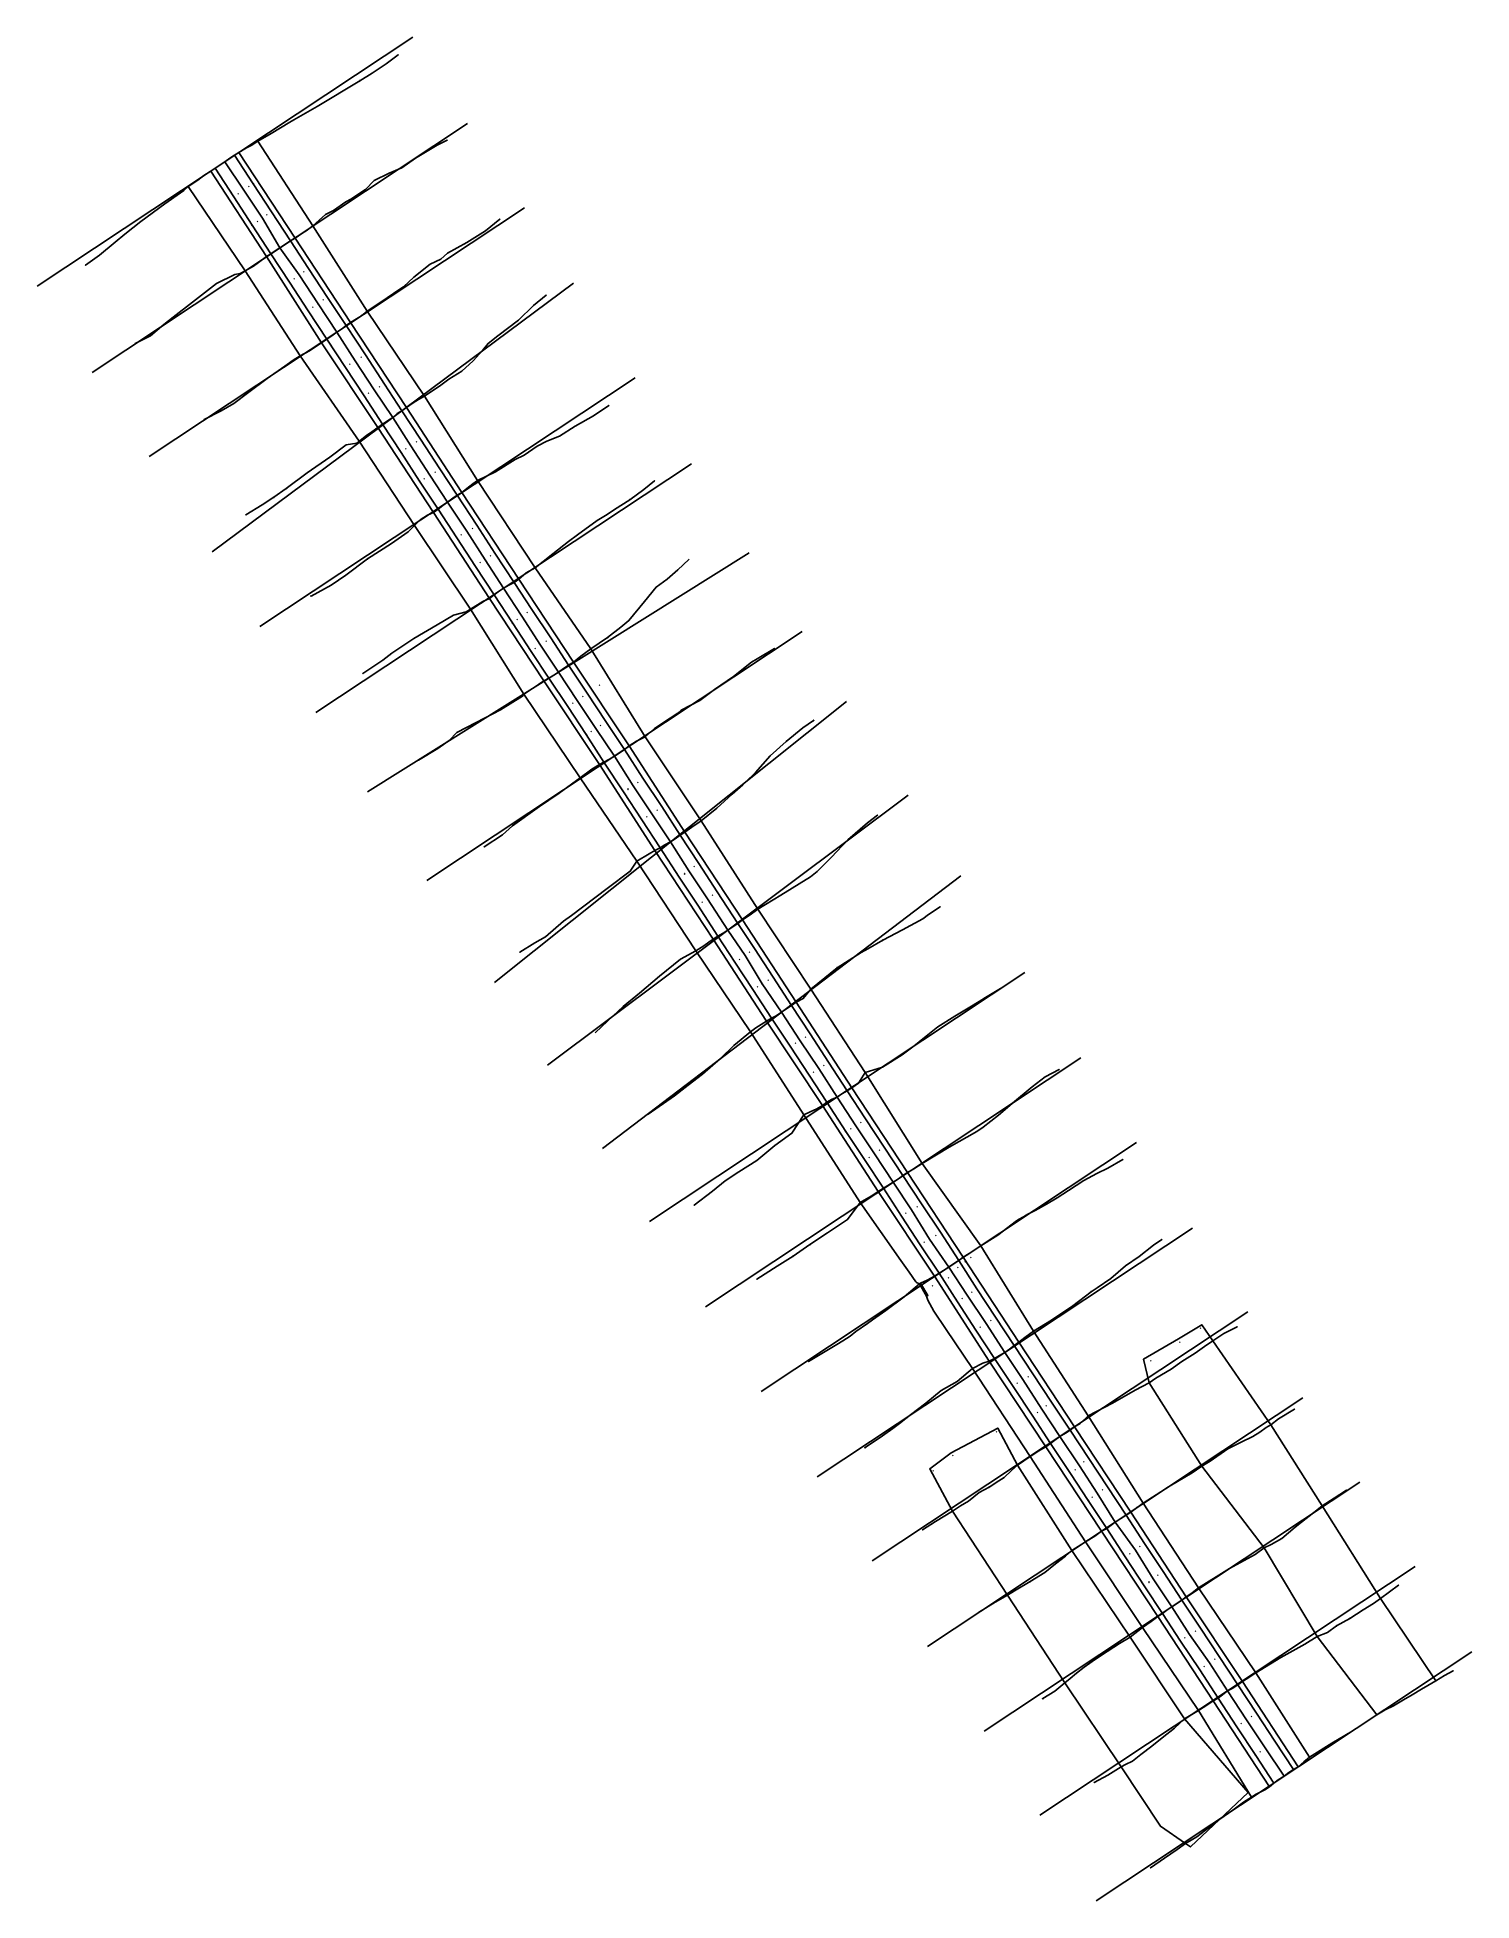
# Model space of a CAD drawing. Extents: x 102443 to 102866, y 93682 to 94232.
import ezdxf

# ---------------------------------------------------------------- set-up
doc = ezdxf.new("R2010")
doc.units = 0
doc.header["$MEASUREMENT"] = 0
doc.header["$PDMODE"] = 3
doc.header["$PDSIZE"] = 0.1
for name, color, linetype in [('BP', 4, 'CONTINUOUS'), ('CC', 7, 'CONTINUOUS'), ('CL', 1, 'CONTINUOUS'), ('CR', 2, 'CONTINUOUS'), ('CS_EXISTING', 140, 'CONTINUOUS'), ('CS_FINAL', 123, 'CONTINUOUS'), ('CU', 71, 'CONTINUOUS'), ('CUPT', 7, 'CONTINUOUS'), ('IP', 7, 'CONTINUOUS'), ('K1', 7, 'CONTINUOUS'), ('KP', 7, 'CONTINUOUS'), ('NS', 7, 'CONTINUOUS'), ('PSTL', 7, 'CONTINUOUS'), ('QTL', 4, 'CONTINUOUS'), ('QTR', 31, 'CONTINUOUS'), ('ROW', 7, 'CONTINUOUS'), ('SL', 220, 'CONTINUOUS'), ('SR', 181, 'CONTINUOUS'), ('TOEL', 21, 'CONTINUOUS'), ('TOER', 73, 'CONTINUOUS')]:
    doc.layers.add(name, color=color, linetype=linetype)

msp = doc.modelspace()

# ---------------------------------------------------------------- linework, layer by layer
at = {"layer": 'BP'}
for p, q in [((102779.59, 93848.25, 19.7), (102769.33, 93842.17, 19.65)), ((102786.52, 93852.36, 19.54), (102779.59, 93848.25, 19.7)), ((102789.72, 93847.64, 19.57), (102786.52, 93852.36, 19.54)), ((102789.72, 93847.64, 19.57), (102806.91, 93822.84, 19.56)), ((102769.33, 93842.17, 19.65), (102770.96, 93835.26, 19.66)), ((102770.96, 93835.26, 19.66), (102786.54, 93810.57, 19.62)), ((102726.25, 93821.8, 19.57), (102712.53, 93814.6, 19.51)), ((102732.06, 93810.91, 19.57), (102726.25, 93821.8, 19.57)), ((102806.91, 93822.84, 19.56), (102822.02, 93798.92, 19.51)), ((102712.53, 93814.6, 19.51), (102706.19, 93809.83, 19.52)), ((102706.19, 93809.83, 19.52), (102712.87, 93797.32, 19.54)), ((102748.09, 93785.76, 19.6), (102732.06, 93810.91, 19.57)), ((102786.54, 93810.57, 19.62), (102804.93, 93786.51, 19.67)), ((102822.02, 93798.92, 19.51), (102839.22, 93771.56, 19.63)), ((102729.1, 93772.57, 19.59), (102712.87, 93797.32, 19.54)), ((102765.35, 93760.1, 19.59), (102748.09, 93785.76, 19.6)), ((102804.93, 93786.51, 19.67), (102820.55, 93760.38, 20.16)), ((102746.06, 93746.64, 19.68), (102729.1, 93772.57, 19.59)), ((102839.22, 93771.56, 19.63), (102855.58, 93747.24, 19.62)), ((102781.43, 93736, 19.51), (102765.35, 93760.1, 19.59)), ((102820.55, 93760.38, 20.16), (102838.18, 93737.21, 19.69)), ((102762.66, 93721.83, 19.65), (102746.06, 93746.64, 19.68)), ((102800.17, 93714.26, 19.52), (102781.43, 93736, 19.51)), ((102762.66, 93721.83, 19.65), (102774.33, 93704.38, 19.63)), ((102783.15, 93698.23, 19.61), (102800.17, 93714.26, 19.52)), ((102781.73, 93699.22, 19.62), (102774.33, 93704.38, 19.63)), ((102781.73, 93699.22, 19.62), (102783.15, 93698.23, 19.61))]:
    msp.add_line(p, q, dxfattribs=at)
for p in [(102779.59, 93848.25, 19.7), (102786.52, 93852.36, 19.54), (102789.72, 93847.64, 19.57), (102769.33, 93842.17, 19.65), (102770.96, 93835.26, 19.66), (102726.25, 93821.8, 19.57), (102806.91, 93822.84, 19.56), (102712.53, 93814.6, 19.51), (102706.19, 93809.83, 19.52), (102732.06, 93810.91, 19.57), (102786.54, 93810.57, 19.62), (102822.02, 93798.92, 19.51), (102712.87, 93797.32, 19.54), (102748.09, 93785.76, 19.6), (102804.93, 93786.51, 19.67), (102729.1, 93772.57, 19.59), (102839.22, 93771.56, 19.63), (102765.35, 93760.1, 19.59), (102820.55, 93760.38, 20.16), (102746.06, 93746.64, 19.68), (102855.58, 93747.24, 19.62), (102781.43, 93736, 19.51), (102838.18, 93737.21, 19.69), (102762.66, 93721.83, 19.65), (102800.17, 93714.26, 19.52), (102774.33, 93704.38, 19.63), (102781.73, 93699.22, 19.62), (102783.15, 93698.23, 19.61)]:
    msp.add_point(p, dxfattribs=at)
at = {"layer": 'CC'}
msp.add_polyline3d([(102810.77, 93719.06, 21.56), (102805.18, 93727.43, 21.56), (102799.67, 93735.77, 21.57), (102794.05, 93744.28, 21.58), (102788.79, 93752.58, 21.6), (102782.89, 93760.88, 21.58), (102777.7, 93769.12, 21.59), (102772.11, 93777.36, 21.59), (102766.93, 93785.83, 21.59), (102760.96, 93794.09, 21.61), (102755.62, 93802.65, 21.63), (102750.35, 93810.74, 21.64), (102744.63, 93819.4, 21.66), (102739.28, 93827.4, 21.66), (102733.71, 93836.19, 21.68), (102728.32, 93844.16, 21.69), (102722.86, 93852.72, 21.7), (102717.28, 93861.13, 21.72), (102711.82, 93869.39, 21.72), (102706.15, 93877.65, 21.71), (102700.79, 93886.34, 21.74), (102695.4, 93894.43, 21.75), (102689.87, 93902.8, 21.77), (102684.33, 93911.1, 21.76), (102678.87, 93919.6, 21.77), (102673.4, 93928.05, 21.79), (102667.98, 93936.22, 21.81), (102662.46, 93944.64, 21.8), (102656.67, 93953.05, 21.8), (102651.7, 93961.36, 21.81), (102646.55, 93968.85, 21.87), (102640.58, 93978.12, 21.87), (102635.09, 93986.37, 21.93), (102629.65, 93994.91, 21.91), (102624.1, 94003.19, 21.97), (102618.6, 94011.45, 21.95), (102613.13, 94020.26, 21.99), (102607.6, 94028.4, 22.02), (102602.13, 94036.64, 22.04), (102596.57, 94045, 22.05), (102591.28, 94053.01, 22.09), (102585.8, 94061.57, 22.08), (102580.4, 94069.81, 22.11), (102574.97, 94078.22, 22.12), (102569.5, 94086.64, 22.14), (102563.82, 94095.22, 22.17), (102558.6, 94103.16, 22.18), (102552.96, 94111.88, 22.23), (102547.7, 94120.19, 22.23), (102542.14, 94128.41, 22.25), (102536.57, 94136.93, 22.28), (102531.14, 94145.41, 22.29), (102525.6, 94153.77, 22.32), (102520.05, 94162.33, 22.34), (102514.37, 94170.27, 22.37), (102509.23, 94179.05, 22.38), (102503.72, 94187.29, 22.41), (102498.14, 94195.72, 22.41)], dxfattribs=at)
for p in [(102498.14, 94195.72, 22.41), (102503.72, 94187.29, 22.41), (102509.23, 94179.05, 22.38), (102514.37, 94170.27, 22.37), (102520.05, 94162.33, 22.34), (102525.6, 94153.77, 22.32), (102531.14, 94145.41, 22.29), (102536.57, 94136.93, 22.28), (102542.14, 94128.41, 22.25), (102547.7, 94120.19, 22.23), (102552.96, 94111.88, 22.23), (102558.6, 94103.16, 22.18), (102563.82, 94095.22, 22.17), (102569.5, 94086.64, 22.14), (102574.97, 94078.22, 22.12), (102580.4, 94069.81, 22.11), (102585.8, 94061.57, 22.08), (102591.28, 94053.01, 22.09), (102596.57, 94045, 22.05), (102602.13, 94036.64, 22.04), (102607.6, 94028.4, 22.02), (102613.13, 94020.26, 21.99), (102618.6, 94011.45, 21.95), (102624.1, 94003.19, 21.97), (102629.65, 93994.91, 21.91), (102635.09, 93986.37, 21.93), (102640.58, 93978.12, 21.87), (102646.55, 93968.85, 21.87), (102651.7, 93961.36, 21.81), (102656.67, 93953.05, 21.8), (102662.46, 93944.64, 21.8), (102667.98, 93936.22, 21.81), (102673.4, 93928.05, 21.79), (102678.87, 93919.6, 21.77), (102684.33, 93911.1, 21.76), (102689.87, 93902.8, 21.77), (102695.4, 93894.43, 21.75), (102700.79, 93886.34, 21.74), (102706.15, 93877.65, 21.71), (102711.82, 93869.39, 21.72), (102712.97, 93867.74, 21.72), (102717.28, 93861.13, 21.72), (102722.86, 93852.72, 21.7), (102728.32, 93844.16, 21.69), (102733.71, 93836.19, 21.68), (102739.28, 93827.4, 21.66), (102744.63, 93819.4, 21.66), (102750.35, 93810.74, 21.64), (102755.62, 93802.65, 21.63), (102760.96, 93794.09, 21.61), (102766.93, 93785.83, 21.59), (102772.11, 93777.36, 21.59), (102777.7, 93769.12, 21.59), (102782.89, 93760.88, 21.58), (102788.79, 93752.58, 21.6), (102794.05, 93744.28, 21.58), (102799.67, 93735.77, 21.57), (102805.18, 93727.43, 21.56), (102810.77, 93719.06, 21.56)]:
    msp.add_point(p, dxfattribs=at)
at = {"layer": 'CL'}
for p, q in [((102500.92, 94197.64, 22.35), (102506.49, 94189.24, 22.33)), ((102506.49, 94189.24, 22.33), (102511.88, 94180.92, 22.32)), ((102511.88, 94180.92, 22.32), (102517.48, 94172.39, 22.28)), ((102517.48, 94172.39, 22.28), (102522.84, 94164.17, 22.27)), ((102522.84, 94164.17, 22.27), (102528.43, 94155.67, 22.24)), ((102528.43, 94155.67, 22.24), (102533.88, 94147.37, 22.22)), ((102533.88, 94147.37, 22.22), (102539.58, 94138.72, 22.2)), ((102539.58, 94138.72, 22.2), (102545.25, 94130.05, 22.17)), ((102545.25, 94130.05, 22.17), (102550.37, 94122.19, 22.16)), ((102550.37, 94122.19, 22.16), (102555.87, 94113.78, 22.13)), ((102555.87, 94113.78, 22.13), (102561.59, 94105.01, 22.09)), ((102561.59, 94105.01, 22.09), (102566.65, 94097.3, 22.09)), ((102566.65, 94097.3, 22.09), (102572.46, 94088.42, 22.05)), ((102572.46, 94088.42, 22.05), (102577.83, 94080.19, 22.04)), ((102577.83, 94080.19, 22.04), (102583.53, 94071.53, 22.01)), ((102583.53, 94071.53, 22.01), (102588.75, 94063.54, 22)), ((102588.75, 94063.54, 22), (102594.29, 94055.19, 21.99)), ((102594.29, 94055.19, 21.99), (102599.57, 94047.07, 21.98)), ((102599.57, 94047.07, 21.98), (102605.03, 94038.82, 21.91)), ((102605.03, 94038.82, 21.91), (102610.58, 94030.43, 21.89)), ((102610.58, 94030.43, 21.89), (102616.05, 94022.2, 21.88)), ((102616.05, 94022.2, 21.88), (102621.52, 94013.69, 21.87)), ((102621.52, 94013.69, 21.87), (102627.06, 94005.32, 21.87)), ((102627.06, 94005.32, 21.87), (102632.5, 93996.89, 21.83)), ((102632.5, 93996.89, 21.83), (102637.99, 93988.56, 21.83)), ((102637.99, 93988.56, 21.83), (102643.44, 93980.18, 21.84)), ((102643.44, 93980.18, 21.84), (102649.54, 93970.84, 21.77)), ((102649.54, 93970.84, 21.77), (102654.45, 93963.42, 21.74)), ((102654.45, 93963.42, 21.74), (102659.93, 93955.02, 21.74)), ((102659.93, 93955.02, 21.74), (102665.33, 93946.65, 21.75)), ((102665.33, 93946.65, 21.75), (102670.87, 93938.29, 21.72)), ((102670.87, 93938.29, 21.72), (102676.32, 93929.9, 21.7)), ((102676.32, 93929.9, 21.7), (102681.81, 93921.38, 21.7)), ((102681.81, 93921.38, 21.7), (102687.23, 93913.15, 21.71)), ((102687.23, 93913.15, 21.71), (102692.76, 93904.82, 21.68)), ((102692.76, 93904.82, 21.68), (102698.28, 93896.45, 21.68)), ((102698.28, 93896.45, 21.68), (102703.74, 93888.04, 21.66)), ((102703.74, 93888.04, 21.66), (102709.35, 93879.74, 21.62)), ((102709.35, 93879.74, 21.62), (102714.73, 93871.32, 21.64)), ((102714.73, 93871.32, 21.64), (102720.1, 93862.94, 21.65)), ((102720.1, 93862.94, 21.65), (102725.6, 93854.57, 21.65)), ((102725.6, 93854.57, 21.65), (102731.14, 93846.23, 21.63)), ((102731.14, 93846.23, 21.63), (102736.59, 93837.91, 21.61)), ((102736.59, 93837.91, 21.61), (102742.1, 93829.54, 21.59)), ((102742.1, 93829.54, 21.59), (102747.61, 93821.22, 21.59)), ((102747.61, 93821.22, 21.59), (102753.14, 93812.91, 21.57)), ((102753.14, 93812.91, 21.57), (102758.63, 93804.53, 21.55)), ((102758.63, 93804.53, 21.55), (102764.14, 93796.14, 21.53)), ((102764.14, 93796.14, 21.53), (102769.63, 93787.82, 21.51)), ((102769.63, 93787.82, 21.51), (102775.1, 93779.49, 21.51)), ((102775.1, 93779.49, 21.51), (102780.61, 93771.1, 21.54)), ((102780.61, 93771.1, 21.54), (102786.1, 93762.79, 21.52)), ((102786.1, 93762.79, 21.52), (102791.61, 93754.46, 21.52)), ((102791.61, 93754.46, 21.52), (102797.13, 93746.1, 21.48)), ((102797.13, 93746.1, 21.48), (102802.6, 93737.73, 21.48)), ((102802.6, 93737.73, 21.48), (102808.08, 93729.41, 21.47)), ((102808.08, 93729.41, 21.47), (102813.53, 93721.03, 21.47))]:
    msp.add_line(p, q, dxfattribs=at)
for p in [(102500.92, 94197.64, 22.35), (102506.49, 94189.24, 22.33), (102511.88, 94180.92, 22.32), (102517.48, 94172.39, 22.28), (102522.84, 94164.17, 22.27), (102528.43, 94155.67, 22.24), (102533.88, 94147.37, 22.22), (102539.58, 94138.72, 22.2), (102545.25, 94130.05, 22.17), (102550.37, 94122.19, 22.16), (102555.87, 94113.78, 22.13), (102561.59, 94105.01, 22.09), (102566.65, 94097.3, 22.09), (102572.46, 94088.42, 22.05), (102577.83, 94080.19, 22.04), (102583.53, 94071.53, 22.01), (102588.75, 94063.54, 22), (102594.29, 94055.19, 21.99), (102599.57, 94047.07, 21.98), (102605.03, 94038.82, 21.91), (102610.58, 94030.43, 21.89), (102616.05, 94022.2, 21.88), (102621.52, 94013.69, 21.87), (102627.06, 94005.32, 21.87), (102632.5, 93996.89, 21.83), (102637.99, 93988.56, 21.83), (102643.44, 93980.18, 21.84), (102649.54, 93970.84, 21.77), (102654.45, 93963.42, 21.74), (102659.93, 93955.02, 21.74), (102665.33, 93946.65, 21.75), (102670.87, 93938.29, 21.72), (102676.32, 93929.9, 21.7), (102681.81, 93921.38, 21.7), (102687.23, 93913.15, 21.71), (102692.76, 93904.82, 21.68), (102698.28, 93896.45, 21.68), (102703.74, 93888.04, 21.66), (102709.35, 93879.74, 21.62), (102714.73, 93871.32, 21.64), (102715.48, 93870.14, 21.65), (102720.1, 93862.94, 21.65), (102725.6, 93854.57, 21.65), (102731.14, 93846.23, 21.63), (102736.59, 93837.91, 21.61), (102742.1, 93829.54, 21.59), (102747.61, 93821.22, 21.59), (102753.14, 93812.91, 21.57), (102758.63, 93804.53, 21.55), (102764.14, 93796.14, 21.53), (102769.63, 93787.82, 21.51), (102775.1, 93779.49, 21.51), (102780.61, 93771.1, 21.54), (102786.1, 93762.79, 21.52), (102791.61, 93754.46, 21.52), (102797.13, 93746.1, 21.48), (102802.6, 93737.73, 21.48), (102808.08, 93729.41, 21.47), (102813.53, 93721.03, 21.47)]:
    msp.add_point(p, dxfattribs=at)
at = {"layer": 'CR'}
for p, q in [((102495.21, 94193.8, 22.34), (102500.73, 94185.32, 22.32)), ((102500.73, 94185.32, 22.32), (102506.18, 94176.94, 22.3)), ((102506.18, 94176.94, 22.3), (102511.66, 94168.49, 22.27)), ((102511.66, 94168.49, 22.27), (102517.18, 94160.13, 22.25)), ((102517.18, 94160.13, 22.25), (102522.68, 94151.71, 22.23)), ((102522.68, 94151.71, 22.23), (102528.19, 94143.37, 22.21)), ((102528.19, 94143.37, 22.21), (102533.67, 94135.01, 22.2)), ((102533.67, 94135.01, 22.2), (102539.18, 94126.57, 22.17)), ((102539.18, 94126.57, 22.17), (102544.61, 94118.23, 22.16)), ((102544.61, 94118.23, 22.16), (102550.16, 94109.84, 22.13)), ((102550.16, 94109.84, 22.13), (102555.61, 94101.39, 22.11)), ((102555.61, 94101.39, 22.11), (102561.08, 94093.12, 22.09)), ((102561.08, 94093.12, 22.09), (102566.61, 94084.71, 22.05)), ((102566.61, 94084.71, 22.05), (102572.05, 94076.24, 22.04)), ((102572.05, 94076.24, 22.04), (102577.56, 94067.88, 22.02)), ((102577.56, 94067.88, 22.02), (102583.03, 94059.54, 22)), ((102583.03, 94059.54, 22), (102588.51, 94051.17, 21.99)), ((102588.51, 94051.17, 21.99), (102593.74, 94043.29, 21.99)), ((102593.74, 94043.29, 21.99), (102599.33, 94034.91, 21.94)), ((102599.33, 94034.91, 21.94), (102604.73, 94026.67, 21.91)), ((102604.73, 94026.67, 21.91), (102610.02, 94018.5, 21.9)), ((102610.02, 94018.5, 21.9), (102615.77, 94009.66, 21.86)), ((102615.77, 94009.66, 21.86), (102621.2, 94001.45, 21.87)), ((102621.2, 94001.45, 21.87), (102626.61, 93993.15, 21.85)), ((102626.61, 93993.15, 21.85), (102632.23, 93984.53, 21.82)), ((102632.23, 93984.53, 21.82), (102637.7, 93976.27, 21.83)), ((102637.7, 93976.27, 21.83), (102643.64, 93967.09, 21.78)), ((102643.64, 93967.09, 21.78), (102648.69, 93959.39, 21.75)), ((102648.69, 93959.39, 21.75), (102653.99, 93951.32, 21.75)), ((102653.99, 93951.32, 21.75), (102659.47, 93942.89, 21.71)), ((102659.47, 93942.89, 21.71), (102664.99, 93934.62, 21.7)), ((102664.99, 93934.62, 21.7), (102670.58, 93926.07, 21.71)), ((102670.58, 93926.07, 21.71), (102675.77, 93918.07, 21.69)), ((102675.77, 93918.07, 21.69), (102681.46, 93909.37, 21.68)), ((102681.46, 93909.37, 21.68), (102686.89, 93901.16, 21.68)), ((102686.89, 93901.16, 21.68), (102692.49, 93892.67, 21.66)), ((102692.49, 93892.67, 21.66), (102697.82, 93884.46, 21.66)), ((102697.82, 93884.46, 21.66), (102703.4, 93875.94, 21.66)), ((102703.4, 93875.94, 21.66), (102708.94, 93867.58, 21.66)), ((102708.94, 93867.58, 21.66), (102714.37, 93859.09, 21.63)), ((102714.37, 93859.09, 21.63), (102719.8, 93850.78, 21.62)), ((102719.8, 93850.78, 21.62), (102725.3, 93842.42, 21.6)), ((102725.3, 93842.42, 21.6), (102730.79, 93834.13, 21.59)), ((102730.79, 93834.13, 21.59), (102736.59, 93825.39, 21.59)), ((102736.59, 93825.39, 21.59), (102741.87, 93817.33, 21.57)), ((102741.87, 93817.33, 21.57), (102747.7, 93808.47, 21.57)), ((102747.7, 93808.47, 21.57), (102752.91, 93800.53, 21.54)), ((102752.91, 93800.53, 21.54), (102758.42, 93792.18, 21.54)), ((102758.42, 93792.18, 21.54), (102763.91, 93783.84, 21.51)), ((102763.91, 93783.84, 21.51), (102769.67, 93775.03, 21.51)), ((102769.67, 93775.03, 21.51), (102774.9, 93767.12, 21.51)), ((102774.9, 93767.12, 21.51), (102780.23, 93758.97, 21.48)), ((102780.23, 93758.97, 21.48), (102785.88, 93750.46, 21.5)), ((102785.88, 93750.46, 21.5), (102791.35, 93742.15, 21.52)), ((102791.35, 93742.15, 21.52), (102796.84, 93733.63, 21.49)), ((102796.84, 93733.63, 21.49), (102802.4, 93725.21, 21.46)), ((102802.4, 93725.21, 21.46), (102807.8, 93716.99, 21.49))]:
    msp.add_line(p, q, dxfattribs=at)
for p in [(102495.21, 94193.8, 22.34), (102500.73, 94185.32, 22.32), (102506.18, 94176.94, 22.3), (102511.66, 94168.49, 22.27), (102517.18, 94160.13, 22.25), (102522.68, 94151.71, 22.23), (102528.19, 94143.37, 22.21), (102533.67, 94135.01, 22.2), (102539.18, 94126.57, 22.17), (102544.61, 94118.23, 22.16), (102550.16, 94109.84, 22.13), (102555.61, 94101.39, 22.11), (102561.08, 94093.12, 22.09), (102566.61, 94084.71, 22.05), (102572.05, 94076.24, 22.04), (102577.56, 94067.88, 22.02), (102583.03, 94059.54, 22), (102588.51, 94051.17, 21.99), (102593.74, 94043.29, 21.99), (102599.33, 94034.91, 21.94), (102604.73, 94026.67, 21.91), (102610.02, 94018.5, 21.9), (102615.77, 94009.66, 21.86), (102621.2, 94001.45, 21.87), (102626.61, 93993.15, 21.85), (102632.23, 93984.53, 21.82), (102637.7, 93976.27, 21.83), (102643.64, 93967.09, 21.78), (102648.69, 93959.39, 21.75), (102653.99, 93951.32, 21.75), (102659.47, 93942.89, 21.71), (102664.99, 93934.62, 21.7), (102670.58, 93926.07, 21.71), (102675.77, 93918.07, 21.69), (102681.46, 93909.37, 21.68), (102686.89, 93901.16, 21.68), (102692.49, 93892.67, 21.66), (102697.82, 93884.46, 21.66), (102703.4, 93875.94, 21.66), (102708.94, 93867.58, 21.66), (102710.37, 93865.29, 21.64), (102714.37, 93859.09, 21.63), (102719.8, 93850.78, 21.62), (102725.3, 93842.42, 21.6), (102730.79, 93834.13, 21.59), (102736.59, 93825.39, 21.59), (102741.87, 93817.33, 21.57), (102747.7, 93808.47, 21.57), (102752.91, 93800.53, 21.54), (102758.42, 93792.18, 21.54), (102763.91, 93783.84, 21.51), (102769.67, 93775.03, 21.51), (102774.9, 93767.12, 21.51), (102780.23, 93758.97, 21.48), (102785.88, 93750.46, 21.5), (102791.35, 93742.15, 21.52), (102796.84, 93733.63, 21.49), (102802.4, 93725.21, 21.46), (102807.8, 93716.99, 21.49)]:
    msp.add_point(p, dxfattribs=at)
at = {"layer": 'CS_EXISTING'}
for points in [[(102456.93, 94165.14, 19.81), (102461.13, 94168.1, 19.86), (102465.71, 94171.93, 19.92), (102468.6, 94174.29, 19.94), (102473.33, 94178.08, 19.77), (102480.36, 94183.27, 19.72), (102486.03, 94187.23, 19.81), (102487.3, 94188.4, 19.96), (102490.12, 94190.29, 21.16), (102491.92, 94191.62, 22.04), (102493.92, 94192.92, 22.28), (102495.21, 94193.8, 22.34), (102496.68, 94194.78, 22.38), (102498.14, 94195.72, 22.41), (102499.53, 94196.74, 22.38), (102500.92, 94197.64, 22.35), (102502.26, 94198.42, 22.28), (102504.51, 94199.82, 22.03), (102505.88, 94200.5, 21.35), (102507.84, 94201.75, 20.67), (102511.78, 94204.06, 20.6), (102517.31, 94207.43, 20.56), (102518.45, 94208.04, 19.77), (102525.36, 94212.01, 19.7), (102537.9, 94219.63, 19.54), (102541.57, 94221.89, 19.67), (102545.71, 94224.58, 19.74), (102549.3, 94227.23, 19.75)], [(102563.73, 94202.04, 19.69), (102560.76, 94200.59, 19.68), (102554.4, 94196.79, 19.61), (102550.35, 94193.87, 19.25), (102546.58, 94192.36, 19.3), (102542.15, 94190.22, 19.61), (102539.65, 94187.48, 19.79), (102535.32, 94184.63, 19.67), (102533.8, 94183.86, 20.07), (102530.13, 94181.27, 19.97), (102527.79, 94180.12, 20.71), (102524.06, 94176.75, 20.66), (102522.14, 94175.36, 21.38), (102520.82, 94174.52, 22.06), (102518.81, 94173.17, 22.23), (102517.48, 94172.39, 22.28), (102516.12, 94171.46, 22.33), (102514.37, 94170.27, 22.37), (102512.99, 94169.38, 22.33), (102511.66, 94168.49, 22.27), (102510.36, 94167.78, 22.18), (102508.06, 94165.98, 21.87), (102506.52, 94164.84, 20.97), (102504.12, 94163.53, 19.99), (102502.64, 94162.69, 19.76), (102501.02, 94162.47, 19.77), (102495.6, 94159.72, 19.71), (102488.59, 94154.23, 19.73), (102482.81, 94149.82, 19.73), (102480.12, 94147.62, 19.85), (102476.11, 94144.34, 19.81), (102471.65, 94142.02, 19.84)], [(102492.04, 94119.6, 19.82), (102496.98, 94122.19, 19.85), (102500.71, 94124.33, 19.68), (102505.21, 94127.68, 19.56), (102510.63, 94131.72, 19.67), (102515.84, 94135.38, 19.69), (102518.29, 94137.1, 19.62), (102520.35, 94138.42, 19.82), (102523.07, 94139.93, 21.05), (102525.25, 94141.35, 22.02), (102526.67, 94142.21, 22.17), (102528.19, 94143.37, 22.21), (102529.41, 94144.16, 22.25), (102531.14, 94145.41, 22.29), (102532.54, 94146.32, 22.25), (102533.88, 94147.37, 22.22), (102535.22, 94148.22, 22.14), (102537, 94149.34, 21.99), (102538.42, 94150.27, 21.46), (102540.15, 94151.64, 20.64), (102544.46, 94154.43, 20.55), (102549.46, 94157.86, 20.32), (102550.83, 94158.8, 19.73), (102553.88, 94161.61, 19.72), (102558.75, 94165.51, 19.67), (102561.83, 94166.91, 19.13), (102563.79, 94168.75, 19.7), (102569.55, 94171.9, 19.54), (102575.03, 94175.32, 19.62), (102579.3, 94178.79, 19.69)], [(102592.92, 94156.32, 19.59), (102589.26, 94153.3, 19.62), (102584.76, 94148.94, 19.56), (102578.71, 94144.35, 19.34), (102575.79, 94142.1, 19.21), (102574.12, 94139.98, 19.67), (102571.37, 94136.9, 19.61), (102568.02, 94133.88, 19.84), (102564.26, 94131.54, 20.06), (102561.84, 94129.77, 20.57), (102557.01, 94126.54, 20.61), (102555.26, 94125.56, 21.18), (102553.66, 94124.52, 21.8), (102551.75, 94123.12, 22.09), (102550.37, 94122.19, 22.16), (102549.01, 94121.37, 22.2), (102547.7, 94120.19, 22.23), (102546.1, 94119.18, 22.2), (102544.61, 94118.23, 22.16), (102543.22, 94117.29, 22.07), (102541.5, 94116.01, 21.89), (102539.87, 94114.91, 21.1), (102537.1, 94112.67, 19.67), (102533.92, 94112.11, 19.65), (102529.07, 94108.49, 19.64), (102522.39, 94103.85, 19.62), (102516.25, 94099.25, 19.71), (102512.61, 94096.69, 20.07), (102509.13, 94094.38, 19.98), (102504.29, 94091.45, 19.98)], [(102523.62, 94067.51, 19.89), (102529.47, 94070.71, 19.73), (102533.77, 94073.69, 19.68), (102540.26, 94078.48, 19.63), (102547.29, 94083.02, 19.58), (102552.17, 94086.42, 19.61), (102554.06, 94088.31, 20.17), (102555.77, 94090.02, 21.05), (102557.97, 94091.37, 22), (102559.7, 94092.14, 22.04), (102561.08, 94093.12, 22.09), (102562.41, 94094.19, 22.13), (102563.82, 94095.22, 22.17), (102565.39, 94096.43, 22.12), (102566.65, 94097.3, 22.09), (102568.08, 94098.06, 22.02), (102570.06, 94099.6, 21.85), (102571.26, 94100.61, 21.15), (102572.65, 94101.63, 20.54), (102578.02, 94104.21, 20.42), (102583.84, 94107.77, 20.35), (102586.48, 94109.04, 19.84), (102590.29, 94111.76, 19.63), (102593.16, 94113.21, 19.4), (102596.87, 94114.66, 19.69), (102601.53, 94117.64, 19.55), (102606.88, 94120.71, 19.66), (102611.45, 94123.73, 19.65)], [(102624.98, 94101.48, 19.68), (102621.81, 94098.95, 19.63), (102617.64, 94095.95, 19.55), (102613.1, 94093, 19.66), (102610.97, 94091.58, 19.32), (102608, 94089.78, 19.66), (102602.18, 94085.58, 19.79), (102599.55, 94083.59, 20.4), (102594.91, 94079.92, 20.52), (102589.75, 94075.84, 20.51), (102587.05, 94074.35, 21.69), (102584.85, 94072.46, 21.97), (102583.53, 94071.53, 22.01), (102581.98, 94070.7, 22.07), (102580.4, 94069.81, 22.11), (102578.83, 94068.75, 22.07), (102577.56, 94067.88, 22.02), (102576.18, 94066.8, 21.94), (102574.27, 94065.89, 21.8), (102570.62, 94063.64, 20.15), (102569.35, 94062.84, 19.66), (102565.59, 94061.83, 19.64), (102560.73, 94058.99, 19.62), (102553.91, 94054.99, 19.64), (102547.41, 94050.6, 19.64), (102544.71, 94048.58, 19.81), (102538.83, 94044.6, 19.79)], [(102555.31, 94019.04, 19.82), (102561.01, 94022.46, 19.74), (102564.32, 94024.88, 19.66), (102566.58, 94027.22, 19.56), (102572.28, 94030.12, 19.58), (102579.45, 94033.9, 19.56), (102585.93, 94037.9, 19.64), (102586.37, 94038.55, 19.98), (102588.92, 94040.21, 21.13), (102590.65, 94041.41, 21.78), (102592.29, 94042.49, 21.87), (102593.74, 94043.29, 21.99), (102595.19, 94044.17, 22.01), (102596.57, 94045, 22.05), (102598.04, 94046.13, 22.02), (102599.57, 94047.07, 21.98), (102601.01, 94047.93, 21.88), (102603.21, 94049.74, 21.67), (102606.18, 94051.92, 20.49), (102611.05, 94055.21, 20.56), (102614.95, 94058.3, 20.38), (102617.34, 94060.26, 19.61), (102621.95, 94065.84, 19.61), (102625.44, 94070.12, 19.73), (102628.7, 94072.5, 19.62), (102631.84, 94075.28, 19.61), (102635.1, 94078.28, 19.74)], [(102660.39, 94051.97, 19.74), (102655.24, 94048.99, 19.82), (102653.57, 94047.97, 19.49), (102648.22, 94043.79, 19.51), (102642.69, 94039.92, 19.49), (102638.27, 94036.69, 19.52), (102632.8, 94033.83, 19.82), (102631.79, 94032.96, 20.41), (102629.58, 94031.4, 20.55), (102624.98, 94028.42, 20.36), (102622.2, 94025.93, 20.4), (102619.61, 94024.64, 21.61), (102617.47, 94023.23, 21.85), (102616.05, 94022.2, 21.88), (102614.76, 94021.3, 21.95), (102613.13, 94020.26, 21.99), (102611.63, 94019.36, 21.94), (102610.02, 94018.5, 21.9), (102608.74, 94017.72, 21.82), (102606.4, 94016.35, 21.64), (102603, 94013.86, 19.96), (102596.82, 94009.3, 19.5), (102591.02, 94005.32, 19.48), (102583.03, 93999.64, 19.61), (102580.02, 93996.99, 19.71), (102574.68, 93993.5, 19.71)], [(102585.17, 93962.36, 19.76), (102589.59, 93965.15, 19.72), (102592.8, 93966.87, 19.48), (102598.07, 93971.47, 19.87), (102600.45, 93973.15, 19.64), (102610.92, 93981.13, 19.5), (102617.79, 93986.26, 19.54), (102619.72, 93989.18, 20.06), (102623.4, 93991.41, 21.59), (102625.03, 93992.34, 21.76), (102626.61, 93993.15, 21.85), (102627.97, 93994.01, 21.91), (102629.65, 93994.91, 21.91), (102631.02, 93995.81, 21.91), (102632.5, 93996.89, 21.83), (102633.93, 93997.74, 21.77), (102636, 93999.27, 21.6), (102638.68, 94001.16, 20.48), (102643.3, 94004.84, 20.43), (102647.9, 94009, 20.33), (102651.04, 94011.8, 20.04), (102651.87, 94012.65, 19.68), (102654.75, 94015.42, 19.52), (102659.12, 94020.36, 19.5), (102663.76, 94024.6, 19.51), (102668.69, 94028.59, 19.55), (102671.92, 94030.79, 19.57)], [(102690.75, 94002.82, 19.73), (102687.77, 94000.55, 19.46), (102682.02, 93995.54, 19.48), (102677.22, 93990.43, 19.45), (102672.94, 93986.22, 19.63), (102671.01, 93984.63, 20.14), (102662.21, 93979.16, 20.35), (102655.42, 93975.08, 20.43), (102653.13, 93973.41, 21.51), (102650.92, 93971.92, 21.76), (102649.54, 93970.84, 21.77), (102648.37, 93970, 21.82), (102646.55, 93968.85, 21.87), (102645.18, 93967.96, 21.82), (102643.64, 93967.09, 21.78), (102642.28, 93966.21, 21.69), (102640.95, 93965.32, 21.62), (102639.47, 93964.23, 20.98), (102637.12, 93962.77, 20.03), (102632.58, 93960.26, 19.57), (102626.44, 93955.24, 19.51), (102620.51, 93950.24, 19.53), (102615.68, 93946.34, 19.53), (102612.73, 93943.58, 19.67), (102607.52, 93938.62, 19.65)], [(102623.11, 93914.49, 19.69), (102630.8, 93919.91, 19.71), (102633.95, 93922.4, 19.47), (102639.12, 93926.38, 19.38), (102644.4, 93930.97, 19.41), (102648.32, 93934.81, 19.44), (102653.27, 93938.82, 20.04), (102654.82, 93939.98, 20.77), (102656.42, 93941.02, 21.5), (102658.04, 93942.02, 21.64), (102659.47, 93942.89, 21.71), (102660.85, 93943.52, 21.78), (102662.46, 93944.64, 21.8), (102663.87, 93945.66, 21.8), (102665.33, 93946.65, 21.75), (102666.8, 93947.59, 21.72), (102668.85, 93948.71, 21.58), (102671.06, 93951.44, 20.47), (102678.81, 93957.71, 20.1), (102685.93, 93962.31, 20.09), (102687.93, 93963.35, 19.48), (102692.29, 93965.95, 19.48), (102698.18, 93968.99, 19.47), (102704.18, 93972.19, 19.43), (102705.79, 93973.51, 19.66), (102709.3, 93975.78, 19.62)], [(102727.07, 93951.68, 19.67), (102722.6, 93949, 19.66), (102720.81, 93947.82, 19.38), (102718.04, 93946.12, 19.44), (102713.63, 93943.49, 19.43), (102708.57, 93940.32, 19.44), (102704.19, 93936.77, 19.46), (102701.96, 93934.96, 19.75), (102698.02, 93932.05, 20.25), (102692.21, 93928.45, 20.47), (102687.12, 93926.86, 20.5), (102685.14, 93923.67, 21.51), (102683.14, 93922.29, 21.66), (102681.81, 93921.38, 21.7), (102680.21, 93920.52, 21.73), (102678.87, 93919.6, 21.77), (102677.22, 93918.86, 21.74), (102675.77, 93918.07, 21.69), (102674.51, 93917.13, 21.62), (102672.81, 93916.12, 21.56), (102670.88, 93915.24, 20.67), (102669.06, 93914.3, 19.71), (102665.46, 93908.94, 19.4), (102660.44, 93905.32, 19.33), (102655.11, 93900.88, 19.32), (102649.79, 93897.54, 19.43), (102645.81, 93894.83, 19.47), (102642.07, 93891.85, 19.61), (102636.66, 93887.67, 19.61)], [(102655.18, 93865.81, 19.55), (102661.11, 93869.69, 19.52), (102665.82, 93872.6, 19.32), (102670.83, 93876.01, 19.24), (102675.96, 93879.52, 19.27), (102681.92, 93883.46, 19.38), (102685.64, 93888.47, 19.73), (102687.49, 93889.51, 20.53), (102688.91, 93890.37, 21.36), (102690.96, 93891.68, 21.6), (102692.49, 93892.67, 21.66), (102693.85, 93893.45, 21.72), (102695.4, 93894.43, 21.75), (102696.96, 93895.49, 21.7), (102698.28, 93896.45, 21.68), (102699.59, 93897.28, 21.61), (102701.48, 93898.4, 21.53), (102703.94, 93900.02, 20.48), (102711.88, 93904.78, 20.31), (102720.13, 93909.43, 19.98), (102721.97, 93910.66, 19.44), (102726.45, 93914.21, 19.36), (102731.24, 93918.28, 19.33), (102736.39, 93922.6, 19.34), (102740.23, 93925.55, 19.51), (102744.38, 93927.76, 19.63)], [(102763.2, 93901.15, 19.61), (102758.74, 93898.59, 19.62), (102755.53, 93897.02, 19.3), (102751.68, 93894.91, 19.35), (102747.18, 93892.01, 19.38), (102743.78, 93889.81, 19.38), (102740.66, 93887.97, 19.33), (102737.28, 93886.08, 19.44), (102735.14, 93885.01, 19.65), (102733.41, 93883.98, 19.98), (102732.6, 93883.49, 20.13), (102731.78, 93883.01, 20.45), (102726.28, 93878.85, 20.48), (102721.31, 93875.67, 20.56), (102718.6, 93873.87, 21.24), (102716.01, 93872.32, 21.61), (102714.73, 93871.32, 21.64), (102713.26, 93870.34, 21.7), (102711.82, 93869.39, 21.72), (102710.22, 93868.4, 21.69), (102708.94, 93867.58, 21.66), (102707.55, 93866.75, 21.62), (102705.45, 93865.54, 21.41), (102703.5, 93864.68, 20.22), (102703.18, 93864.4, 19.95), (102698.64, 93860.63, 19.42), (102693.24, 93856.56, 19.31), (102689.24, 93853.77, 19.25), (102687.8, 93852.76, 19.3), (102684.36, 93850.33, 19.18), (102682.68, 93849, 19.21), (102680.5, 93847.63, 19.3), (102678.8, 93846.49, 19.59), (102676.31, 93845.1, 19.46), (102670.36, 93841.56, 19.46)], [(102687.1, 93816.08, 19.49), (102692.23, 93819.53, 19.48), (102695.27, 93821.77, 19.49), (102697.26, 93823.2, 19.3), (102700.53, 93825.73, 19.25), (102705.07, 93829.22, 19.21), (102709.54, 93832.95, 19.23), (102714.29, 93835.57, 19.3), (102718.79, 93839.44, 20.02), (102721.83, 93841, 21.46), (102723.76, 93841.64, 21.57), (102725.3, 93842.42, 21.6), (102726.79, 93843.29, 21.65), (102728.32, 93844.16, 21.69), (102729.71, 93845.18, 21.68), (102731.14, 93846.23, 21.63), (102732.5, 93847.18, 21.62), (102734.3, 93848.58, 21.45), (102736.82, 93850.52, 20.53), (102742.12, 93853.7, 20.53), (102748.46, 93857.95, 20.4), (102753.79, 93862.1, 19.89), (102755.59, 93863.22, 19.33), (102759.68, 93865.98, 19.25), (102764.01, 93869.77, 19.18), (102767.99, 93872.54, 19.21), (102772.24, 93875.9, 19.35), (102774.68, 93877.58, 19.57)], [(102796.93, 93851.71, 19.46), (102793.01, 93849.81, 19.45), (102789.72, 93847.64, 19.57), (102787.32, 93845.91, 19.3), (102784.54, 93843.95, 19.3), (102780.62, 93841.55, 19.25), (102777.42, 93839.28, 19.35), (102772.91, 93836.63, 19.32), (102770.96, 93835.26, 19.66), (102766.83, 93833.06, 20), (102760.17, 93829.17, 20.4), (102752.94, 93825.51, 20.56), (102750.57, 93823.19, 21.52), (102748.96, 93822.19, 21.56), (102747.61, 93821.22, 21.59), (102746.23, 93820.32, 21.62), (102744.63, 93819.4, 21.66), (102743.12, 93818.25, 21.61), (102741.87, 93817.33, 21.57), (102740.43, 93816.31, 21.54), (102738.36, 93815.16, 21.38), (102735.87, 93813.46, 20.09), (102732.06, 93810.91, 19.57), (102730.36, 93809.35, 19.34), (102728.18, 93807.28, 19.34), (102726.62, 93806.31, 18.9), (102723.68, 93804.4, 18.83), (102720.74, 93802.82, 18.6), (102717.64, 93800.33, 18.81), (102715.26, 93798.88, 18.99), (102712.87, 93797.32, 19.54), (102707.9, 93794.32, 19.41), (102704.06, 93791.81, 19.39)], [(102720.6, 93767.43, 19.54), (102725.53, 93770.48, 19.55), (102729.1, 93772.57, 19.59), (102731.22, 93773.84, 19.34), (102735.84, 93776.52, 19.33), (102740.16, 93779.24, 19.33), (102743.33, 93781.8, 19.18), (102746.29, 93784.06, 19.28), (102748.09, 93785.76, 19.6), (102752.2, 93788.29, 20.1), (102754.88, 93789.99, 21.32), (102756.92, 93791.44, 21.47), (102758.42, 93792.18, 21.54), (102759.79, 93793.2, 21.57), (102760.96, 93794.09, 21.61), (102762.57, 93795.13, 21.59), (102764.14, 93796.14, 21.53), (102765.55, 93797.04, 21.48), (102767.37, 93798.44, 21.3), (102769.18, 93799.74, 20.63), (102777.18, 93804.81, 20.37), (102783.61, 93808.69, 20.03), (102786.54, 93810.57, 19.62), (102788.99, 93812.06, 19.4), (102794.18, 93815.73, 19.03), (102798.09, 93817.68, 18.77), (102801.56, 93819.41, 18.74), (102803.62, 93820.64, 18.86), (102805.5, 93822.07, 19.11), (102806.91, 93822.84, 19.56), (102809.15, 93824.62, 19.48), (102813.86, 93827.48, 19.55)], [(102739.6, 93741.98, 19.39), (102743.11, 93744.15, 19.41), (102746.06, 93746.64, 19.68), (102747.63, 93747.95, 19.11), (102749.53, 93749.48, 19.05), (102751.77, 93751.31, 19.09), (102755.12, 93753.62, 18.96), (102758.55, 93755.93, 19.24), (102762.17, 93758.29, 19.22), (102765.35, 93760.1, 19.59), (102768.98, 93762.99, 20.06), (102771.58, 93764.78, 21.29), (102773.5, 93766.2, 21.49), (102774.9, 93767.12, 21.51), (102776.16, 93768.14, 21.59), (102777.7, 93769.12, 21.59), (102779.33, 93770.13, 21.58), (102780.61, 93771.1, 21.54), (102781.93, 93772.02, 21.48), (102783.69, 93773.24, 21.45), (102785.55, 93774.73, 20.47), (102794.67, 93780.43, 20.32), (102802.26, 93784.55, 19.97), (102804.93, 93786.51, 19.67), (102806.98, 93787.5, 19.22), (102810.11, 93789.24, 19.13), (102814.06, 93792.6, 19.21), (102817.34, 93795.13, 19.18), (102820.44, 93797.58, 19.27), (102822.02, 93798.92, 19.51), (102825.55, 93801.21, 19.33), (102829.2, 93803.57, 19.39)], [(102844.56, 93775.5, 19.46), (102839.22, 93771.56, 19.63), (102837.18, 93770.08, 19.19), (102834.12, 93768.18, 19.15), (102830.15, 93765.66, 19.23), (102826.31, 93763.44, 19.14), (102823.57, 93761.53, 19.28), (102820.55, 93760.38, 20.16), (102816.89, 93758.07, 20.72), (102809.79, 93754.12, 20.33), (102802.47, 93749.65, 20.52), (102800.4, 93748.18, 21.33), (102798.51, 93747.03, 21.48), (102797.13, 93746.1, 21.48), (102795.68, 93745.1, 21.54), (102794.05, 93744.28, 21.58), (102792.61, 93743.15, 21.56), (102791.35, 93742.15, 21.52), (102789.87, 93741.34, 21.46), (102787.95, 93740.09, 21.29), (102785.48, 93738.47, 19.93), (102781.43, 93736, 19.51), (102778.48, 93733.28, 19.19), (102774.78, 93730.4, 19.08), (102771.74, 93728, 19.04), (102768.5, 93725.45, 19.19), (102766.01, 93723.55, 19.26), (102764.02, 93722.54, 19.58), (102762.66, 93721.83, 19.65), (102758.79, 93719.41, 19.54), (102754.71, 93717.2, 19.59)], [(102771.38, 93692.02, 19.32), (102775.47, 93694.9, 19.21), (102779.23, 93697.41, 19.43), (102781.73, 93699.22, 19.62), (102785.03, 93701.21, 19.43), (102788.91, 93704.15, 19.6), (102791.86, 93706.39, 19.27), (102795.67, 93709.03, 19.1), (102798.83, 93711.41, 19.17), (102801.18, 93712.92, 19.77), (102802.39, 93713.67, 20.38), (102805.14, 93715.1, 21.25), (102806.52, 93715.97, 21.41), (102807.8, 93716.99, 21.49), (102809.08, 93718.01, 21.5), (102810.77, 93719.06, 21.56), (102812.23, 93720.15, 21.52), (102813.53, 93721.03, 21.47), (102814.91, 93721.82, 21.43), (102816.6, 93723.29, 21.33), (102818.33, 93724.72, 20.58), (102824.89, 93728.86, 20.51), (102830.89, 93732.43, 20.47), (102834.46, 93734.76, 19.8), (102838.18, 93737.21, 19.69), (102840.66, 93738.64, 19.27), (102843.09, 93739.87, 19.06), (102846.01, 93741.6, 19.02), (102848.6, 93743.15, 19.02), (102851.37, 93744.8, 19.2), (102853.24, 93745.87, 19.14), (102855.58, 93747.24, 19.62), (102858.19, 93748.79, 19.44), (102860.69, 93750.19, 19.52)]]:
    msp.add_polyline3d(points, dxfattribs=at)
at = {"layer": 'CS_FINAL'}
for p, q in [((102442.73, 94158.98, 22.41), (102553.55, 94232.46, 22.41)), ((102458.96, 94133.53, 22.37), (102569.78, 94207.01, 22.37)), ((102475.73, 94108.67, 22.29), (102586.55, 94182.15, 22.29)), ((102494.33, 94080.55, 22.23), (102601.07, 94159.83, 22.23)), ((102508.41, 94058.48, 22.17), (102619.22, 94131.96, 22.17)), ((102525, 94033.07, 22.11), (102635.81, 94106.55, 22.11)), ((102540.21, 94009.74, 22.05), (102652.92, 94080.27, 22.05)), ((102557.72, 93983.52, 21.99), (102668.54, 94057, 21.99)), ((102577.69, 93953.44, 21.91), (102681.6, 94036.39, 21.91)), ((102593.31, 93929.02, 21.87), (102699.78, 94008.67, 21.87)), ((102609.54, 93904.39, 21.8), (102715.38, 93984.89, 21.8)), ((102623.46, 93882.86, 21.77), (102734.28, 93956.34, 21.77)), ((102640, 93857.69, 21.75), (102750.81, 93931.16, 21.75)), ((102656.41, 93832.65, 21.72), (102767.22, 93906.13, 21.72)), ((102672.91, 93807.42, 21.69), (102783.73, 93880.9, 21.69)), ((102689.22, 93782.66, 21.66), (102800.04, 93856.14, 21.66)), ((102705.55, 93757.35, 21.61), (102816.36, 93830.83, 21.61)), ((102722.29, 93732.38, 21.59), (102833.11, 93805.86, 21.59)), ((102738.64, 93707.54, 21.58), (102849.46, 93781.02, 21.58)), ((102755.36, 93682.32, 21.56), (102866.18, 93755.8, 21.56))]:
    msp.add_line(p, q, dxfattribs=at)
at = {"layer": 'CU'}
for p, q in [((102703.18, 93864.4, 19.95), (102703.5, 93864.68, 20.22)), ((102705.25, 93860.84, 20), (102703.18, 93864.4, 19.95)), ((102703.5, 93864.68, 20.22), (102705.58, 93860.98, 20.18)), ((102705.58, 93860.98, 20.18), (102705.25, 93860.84, 20))]:
    msp.add_line(p, q, dxfattribs=at)
for p in [(102732.6, 93883.49, 20.13), (102733.41, 93883.98, 19.98), (102703.18, 93864.4, 19.95), (102703.5, 93864.68, 20.22), (102705.25, 93860.84, 20), (102705.58, 93860.98, 20.18)]:
    msp.add_point(p, dxfattribs=at)
at = {"layer": 'CUPT'}
for p in [(102704.18, 93862.76, 20.35), (102704.46, 93862.98, 20.43)]:
    msp.add_point(p, dxfattribs=at)
at = {"layer": 'IP'}
msp.add_point((102704.14, 93862.57, 19.25), dxfattribs=at)
at = {"layer": 'K1'}
msp.add_point((102598.07, 93971.47, 19.87), dxfattribs=at)
at = {"layer": 'KP'}
msp.add_point((102718.6, 93873.87, 21.24), dxfattribs=at)
at = {"layer": 'NS'}
for p in [(102549.3, 94227.23, 19.75), (102541.57, 94221.89, 19.67), (102545.71, 94224.58, 19.74), (102537.9, 94219.63, 19.54), (102525.36, 94212.01, 19.7), (102517.31, 94207.43, 20.56), (102518.45, 94208.04, 19.77), (102504.51, 94199.82, 22.03), (102505.88, 94200.5, 21.35), (102511.78, 94204.06, 20.6), (102560.76, 94200.59, 19.68), (102563.73, 94202.04, 19.69), (102554.4, 94196.79, 19.61), (102490.12, 94190.29, 21.16), (102491.92, 94191.62, 22.04), (102542.15, 94190.22, 19.61), (102546.58, 94192.36, 19.3), (102550.35, 94193.87, 19.25), (102480.36, 94183.27, 19.72), (102486.03, 94187.23, 19.81), (102533.8, 94183.86, 20.07), (102535.32, 94184.63, 19.67), (102539.65, 94187.48, 19.79), (102473.33, 94178.08, 19.77), (102527.79, 94180.12, 20.71), (102530.13, 94181.27, 19.97), (102579.3, 94178.79, 19.69), (102468.6, 94174.29, 19.94), (102520.82, 94174.52, 22.06), (102522.14, 94175.36, 21.38), (102575.03, 94175.32, 19.62), (102461.13, 94168.1, 19.86), (102465.71, 94171.93, 19.92), (102561.83, 94166.91, 19.13), (102563.79, 94168.75, 19.7), (102569.55, 94171.9, 19.54), (102456.93, 94165.14, 19.81), (102501.02, 94162.47, 19.77), (102502.64, 94162.69, 19.76), (102506.52, 94164.84, 20.97), (102508.06, 94165.98, 21.87), (102553.88, 94161.61, 19.72), (102558.75, 94165.51, 19.67), (102495.6, 94159.72, 19.71), (102549.46, 94157.86, 20.32), (102550.83, 94158.8, 19.73), (102592.92, 94156.32, 19.59), (102488.59, 94154.23, 19.73), (102538.42, 94150.27, 21.46), (102544.46, 94154.43, 20.55), (102589.26, 94153.3, 19.62), (102480.12, 94147.62, 19.85), (102482.81, 94149.82, 19.73), (102537, 94149.34, 21.99), (102584.76, 94148.94, 19.56), (102471.65, 94142.02, 19.84), (102476.11, 94144.34, 19.81), (102523.07, 94139.93, 21.05), (102525.25, 94141.35, 22.02), (102574.12, 94139.98, 19.67), (102575.79, 94142.1, 19.21), (102578.71, 94144.35, 19.34), (102515.84, 94135.38, 19.69), (102518.29, 94137.1, 19.62), (102568.02, 94133.88, 19.84), (102571.37, 94136.9, 19.61), (102510.63, 94131.72, 19.67), (102561.84, 94129.77, 20.57), (102564.26, 94131.54, 20.06), (102500.71, 94124.33, 19.68), (102505.21, 94127.68, 19.56), (102553.66, 94124.52, 21.8), (102555.26, 94125.56, 21.18), (102611.45, 94123.73, 19.65), (102492.04, 94119.6, 19.82), (102496.98, 94122.19, 19.85), (102601.53, 94117.64, 19.55), (102606.88, 94120.71, 19.66), (102533.92, 94112.11, 19.65), (102537.1, 94112.67, 19.67), (102539.87, 94114.91, 21.1), (102541.5, 94116.01, 21.89), (102590.29, 94111.76, 19.63), (102593.16, 94113.21, 19.4), (102596.87, 94114.66, 19.69), (102529.07, 94108.49, 19.64), (102583.84, 94107.77, 20.35), (102586.48, 94109.04, 19.84), (102522.39, 94103.85, 19.62), (102571.26, 94100.61, 21.15), (102578.02, 94104.21, 20.42), (102624.98, 94101.48, 19.68), (102512.61, 94096.69, 20.07), (102516.25, 94099.25, 19.71), (102570.06, 94099.6, 21.85), (102617.64, 94095.95, 19.55), (102621.81, 94098.95, 19.63), (102504.29, 94091.45, 19.98), (102509.13, 94094.38, 19.98), (102555.77, 94090.02, 21.05), (102557.97, 94091.37, 22), (102608, 94089.78, 19.66), (102610.97, 94091.58, 19.32), (102613.1, 94093, 19.66), (102552.17, 94086.42, 19.61), (102602.18, 94085.58, 19.79), (102547.29, 94083.02, 19.58), (102594.91, 94079.92, 20.52), (102599.55, 94083.59, 20.4), (102533.77, 94073.69, 19.68), (102540.26, 94078.48, 19.63), (102587.05, 94074.35, 21.69), (102631.84, 94075.28, 19.61), (102635.1, 94078.28, 19.74), (102529.47, 94070.71, 19.73), (102625.44, 94070.12, 19.73), (102628.7, 94072.5, 19.62), (102523.62, 94067.51, 19.89), (102569.35, 94062.84, 19.66), (102574.27, 94065.89, 21.8), (102621.95, 94065.84, 19.61), (102560.73, 94058.99, 19.62), (102565.59, 94061.83, 19.64), (102614.95, 94058.3, 20.38), (102617.34, 94060.26, 19.61), (102553.91, 94054.99, 19.64), (102611.05, 94055.21, 20.56), (102660.39, 94051.97, 19.74), (102544.71, 94048.58, 19.81), (102547.41, 94050.6, 19.64), (102603.21, 94049.74, 21.67), (102653.57, 94047.97, 19.49), (102655.24, 94048.99, 19.82), (102538.83, 94044.6, 19.79), (102588.92, 94040.21, 21.13), (102590.65, 94041.41, 21.78), (102608.66, 94041.15, 21.84), (102648.22, 94043.79, 19.51), (102585.93, 94037.9, 19.64), (102638.27, 94036.69, 19.52), (102642.69, 94039.92, 19.49), (102572.28, 94030.12, 19.58), (102579.45, 94033.9, 19.56), (102629.58, 94031.4, 20.55), (102631.79, 94032.96, 20.41), (102632.8, 94033.83, 19.82), (102671.92, 94030.79, 19.57), (102564.32, 94024.88, 19.66), (102566.58, 94027.22, 19.56), (102619.61, 94024.64, 21.61), (102624.98, 94028.42, 20.36), (102663.76, 94024.6, 19.51), (102668.69, 94028.59, 19.55), (102555.31, 94019.04, 19.82), (102561.01, 94022.46, 19.74), (102659.12, 94020.36, 19.5), (102606.4, 94016.35, 21.64), (102651.87, 94012.65, 19.68), (102654.75, 94015.42, 19.52), (102596.82, 94009.3, 19.5), (102647.9, 94009, 20.33), (102651.04, 94011.8, 20.04), (102591.02, 94005.32, 19.48), (102643.3, 94004.84, 20.43), (102690.75, 94002.82, 19.73), (102580.02, 93996.99, 19.71), (102583.03, 93999.64, 19.61), (102636, 93999.27, 21.6), (102687.77, 94000.55, 19.46), (102574.68, 93993.5, 19.71), (102623.4, 93991.41, 21.59), (102682.02, 93995.54, 19.48), (102617.79, 93986.26, 19.54), (102672.94, 93986.22, 19.63), (102677.22, 93990.43, 19.45), (102610.92, 93981.13, 19.5), (102671.01, 93984.63, 20.14), (102662.21, 93979.16, 20.35), (102709.3, 93975.78, 19.62), (102600.45, 93973.15, 19.64), (102653.13, 93973.41, 21.51), (102698.18, 93968.99, 19.47), (102704.18, 93972.19, 19.43), (102705.79, 93973.51, 19.66), (102589.59, 93965.15, 19.72), (102592.8, 93966.87, 19.48), (102639.47, 93964.23, 20.98), (102640.95, 93965.32, 21.62), (102687.93, 93963.35, 19.48), (102692.29, 93965.95, 19.48), (102585.17, 93962.36, 19.76), (102632.58, 93960.26, 19.57), (102678.81, 93957.71, 20.1), (102685.93, 93962.31, 20.09), (102626.44, 93955.24, 19.51), (102620.51, 93950.24, 19.53), (102668.85, 93948.71, 21.58), (102720.81, 93947.82, 19.38), (102722.6, 93949, 19.66), (102727.07, 93951.68, 19.67), (102612.73, 93943.58, 19.67), (102615.68, 93946.34, 19.53), (102656.42, 93941.02, 21.5), (102713.63, 93943.49, 19.43), (102718.04, 93946.12, 19.44), (102607.52, 93938.62, 19.65), (102654.82, 93939.98, 20.77), (102704.19, 93936.77, 19.46), (102708.57, 93940.32, 19.44), (102644.4, 93930.97, 19.41), (102648.32, 93934.81, 19.44), (102698.02, 93932.05, 20.25), (102701.96, 93934.96, 19.75), (102639.12, 93926.38, 19.38), (102692.21, 93928.45, 20.47), (102740.23, 93925.55, 19.51), (102744.38, 93927.76, 19.63), (102630.8, 93919.91, 19.71), (102633.95, 93922.4, 19.47), (102685.14, 93923.67, 21.51), (102736.39, 93922.6, 19.34), (102623.11, 93914.49, 19.69), (102670.88, 93915.24, 20.67), (102672.81, 93916.12, 21.56), (102726.45, 93914.21, 19.36), (102731.24, 93918.28, 19.33), (102665.46, 93908.94, 19.4), (102720.13, 93909.43, 19.98), (102721.97, 93910.66, 19.44), (102660.44, 93905.32, 19.33), (102711.88, 93904.78, 20.31), (102649.79, 93897.54, 19.43), (102655.11, 93900.88, 19.32), (102701.48, 93898.4, 21.53), (102755.53, 93897.02, 19.3), (102758.74, 93898.59, 19.62), (102763.2, 93901.15, 19.61), (102642.07, 93891.85, 19.61), (102645.81, 93894.83, 19.47), (102747.18, 93892.01, 19.38), (102751.68, 93894.91, 19.35), (102636.66, 93887.67, 19.61), (102687.49, 93889.51, 20.53), (102688.91, 93890.37, 21.36), (102737.28, 93886.08, 19.44), (102740.66, 93887.97, 19.33), (102743.78, 93889.81, 19.38), (102681.92, 93883.46, 19.38), (102731.78, 93883.01, 20.45), (102735.14, 93885.01, 19.65), (102670.83, 93876.01, 19.24), (102675.96, 93879.52, 19.27), (102726.28, 93878.85, 20.48), (102772.24, 93875.9, 19.35), (102774.68, 93877.58, 19.57), (102661.11, 93869.69, 19.52), (102665.82, 93872.6, 19.32), (102718.36, 93872.2, 21.54), (102722.23, 93874.18, 20.55), (102764.01, 93869.77, 19.18), (102767.99, 93872.54, 19.21), (102655.18, 93865.81, 19.55), (102705.45, 93865.54, 21.41), (102759.68, 93865.98, 19.25), (102698.64, 93860.63, 19.42), (102706.97, 93863.84, 21.51), (102753.79, 93862.1, 19.89), (102755.59, 93863.22, 19.33), (102689.24, 93853.77, 19.25), (102693.24, 93856.56, 19.31), (102742.12, 93853.7, 20.53), (102748.46, 93857.95, 20.4), (102680.5, 93847.63, 19.3), (102682.68, 93849, 19.21), (102684.36, 93850.33, 19.18), (102687.8, 93852.76, 19.3), (102734.3, 93848.58, 21.45), (102786.15, 93851.4, 19.27), (102793.01, 93849.81, 19.45), (102796.93, 93851.71, 19.46), (102676.31, 93845.1, 19.46), (102780.06, 93847.26, 19.2), (102784.54, 93843.95, 19.3), (102787.32, 93845.91, 19.3), (102670.36, 93841.56, 19.46), (102721.83, 93841, 21.46), (102771.43, 93841.74, 19.27), (102772.91, 93836.63, 19.32), (102777.42, 93839.28, 19.35), (102780.62, 93841.55, 19.25), (102709.54, 93832.95, 19.23), (102714.29, 93835.57, 19.3), (102766.83, 93833.06, 20), (102700.53, 93825.73, 19.25), (102705.07, 93829.22, 19.21), (102760.17, 93829.17, 20.4), (102813.86, 93827.48, 19.55), (102695.27, 93821.77, 19.49), (102697.26, 93823.2, 19.3), (102725.87, 93820.74, 19.22), (102750.57, 93823.19, 21.52), (102803.62, 93820.64, 18.86), (102805.5, 93822.07, 19.11), (102809.15, 93824.62, 19.48), (102687.1, 93816.08, 19.49), (102692.23, 93819.53, 19.48), (102738.36, 93815.16, 21.38), (102794.18, 93815.73, 19.03), (102798.09, 93817.68, 18.77), (102801.56, 93819.41, 18.74), (102707.15, 93809.22, 19.01), (102712.97, 93813.78, 19.02), (102730.36, 93809.35, 19.34), (102788.99, 93812.06, 19.4), (102723.68, 93804.4, 18.83), (102726.62, 93806.31, 18.9), (102728.18, 93807.28, 19.34), (102777.18, 93804.81, 20.37), (102783.61, 93808.69, 20.03), (102829.2, 93803.57, 19.39), (102715.26, 93798.88, 18.99), (102717.64, 93800.33, 18.81), (102720.74, 93802.82, 18.6), (102767.37, 93798.44, 21.3), (102825.55, 93801.21, 19.33), (102707.9, 93794.32, 19.41), (102814.06, 93792.6, 19.21), (102817.34, 93795.13, 19.18), (102820.44, 93797.58, 19.27), (102704.06, 93791.81, 19.39), (102754.88, 93789.99, 21.32), (102806.98, 93787.5, 19.22), (102810.11, 93789.24, 19.13), (102743.33, 93781.8, 19.18), (102746.29, 93784.06, 19.28), (102802.26, 93784.55, 19.97), (102735.84, 93776.52, 19.33), (102740.16, 93779.24, 19.33), (102794.67, 93780.43, 20.32), (102725.53, 93770.48, 19.55), (102731.22, 93773.84, 19.34), (102783.69, 93773.24, 21.45), (102844.56, 93775.5, 19.46), (102720.6, 93767.43, 19.54), (102830.15, 93765.66, 19.23), (102834.12, 93768.18, 19.15), (102837.18, 93770.08, 19.19), (102771.58, 93764.78, 21.29), (102823.57, 93761.53, 19.28), (102826.31, 93763.44, 19.14), (102758.55, 93755.93, 19.24), (102762.17, 93758.29, 19.22), (102809.79, 93754.12, 20.33), (102816.89, 93758.07, 20.72), (102749.53, 93749.48, 19.05), (102751.77, 93751.31, 19.09), (102755.12, 93753.62, 18.96), (102858.19, 93748.79, 19.44), (102860.69, 93750.19, 19.52), (102743.11, 93744.15, 19.41), (102747.63, 93747.95, 19.11), (102800.4, 93748.18, 21.33), (102848.6, 93743.15, 19.02), (102851.37, 93744.8, 19.2), (102853.24, 93745.87, 19.14), (102739.6, 93741.98, 19.39), (102787.95, 93740.09, 21.29), (102840.66, 93738.64, 19.27), (102843.09, 93739.87, 19.06), (102846.01, 93741.6, 19.02), (102778.48, 93733.28, 19.19), (102830.89, 93732.43, 20.47), (102834.46, 93734.76, 19.8), (102771.74, 93728, 19.04), (102774.78, 93730.4, 19.08), (102824.89, 93728.86, 20.51), (102764.02, 93722.54, 19.58), (102766.01, 93723.55, 19.26), (102768.5, 93725.45, 19.19), (102816.6, 93723.29, 21.33), (102754.71, 93717.2, 19.59), (102758.79, 93719.41, 19.54), (102798.83, 93711.41, 19.17), (102802.39, 93713.67, 20.38), (102805.14, 93715.1, 21.25), (102791.86, 93706.39, 19.27), (102795.67, 93709.03, 19.1), (102785.03, 93701.21, 19.43), (102788.91, 93704.15, 19.6), (102775.47, 93694.9, 19.21), (102779.23, 93697.41, 19.43), (102771.38, 93692.02, 19.32)]:
    msp.add_point(p, dxfattribs=at)
at = {"layer": 'PSTL'}
msp.add_point((102704.17, 93862.63, 19.91), dxfattribs=at)
at = {"layer": 'QTL'}
for p in [(102499.53, 94196.74, 22.38), (102505.18, 94188.44, 22.37), (102510.54, 94180.04, 22.35), (102516.12, 94171.46, 22.33), (102521.41, 94163.21, 22.3), (102527.11, 94154.94, 22.28), (102532.54, 94146.32, 22.25), (102538.32, 94137.98, 22.23), (102543.73, 94129.23, 22.21), (102549.01, 94121.37, 22.2), (102554.65, 94113.02, 22.17), (102560.21, 94104.1, 22.14), (102565.39, 94096.43, 22.12), (102571.18, 94087.48, 22.1), (102576.51, 94079.34, 22.08), (102581.98, 94070.7, 22.07), (102587.39, 94062.63, 22.04), (102592.94, 94054.15, 22.05), (102598.04, 94046.13, 22.02), (102603.74, 94037.87, 21.98), (102609.03, 94029.29, 21.95), (102614.76, 94021.3, 21.95), (102620.02, 94012.49, 21.94), (102625.73, 94004.3, 21.91), (102631.02, 93995.81, 21.91), (102636.68, 93987.63, 21.86), (102642.04, 93979.15, 21.87), (102648.37, 93970, 21.82), (102653.02, 93962.35, 21.8), (102658.46, 93954.1, 21.8), (102663.87, 93945.66, 21.8), (102669.52, 93937.29, 21.76), (102674.93, 93928.94, 21.76), (102680.21, 93920.52, 21.73), (102685.83, 93912.09, 21.74), (102691.38, 93903.91, 21.73), (102696.96, 93895.49, 21.7), (102702.47, 93887.17, 21.69), (102707.98, 93878.76, 21.67), (102713.26, 93870.34, 21.7), (102714.52, 93869.26, 21.68), (102718.58, 93861.96, 21.69), (102724.24, 93853.61, 21.68), (102729.71, 93845.18, 21.68), (102735.2, 93836.96, 21.64), (102740.53, 93828.41, 21.64), (102746.23, 93820.32, 21.62), (102751.68, 93811.9, 21.6), (102757.16, 93803.61, 21.59), (102762.57, 93795.13, 21.59), (102768.22, 93786.86, 21.55), (102773.5, 93778.4, 21.55), (102779.33, 93770.13, 21.58), (102784.67, 93761.88, 21.56), (102790.32, 93753.61, 21.55), (102795.68, 93745.1, 21.54), (102801.14, 93736.73, 21.52), (102808.11, 93729.37, 21.46), (102812.23, 93720.15, 21.52)]:
    msp.add_point(p, dxfattribs=at)
at = {"layer": 'QTR'}
for p in [(102496.68, 94194.78, 22.38), (102502.01, 94186.21, 22.37), (102507.71, 94178.08, 22.36), (102512.99, 94169.38, 22.33), (102518.59, 94161.15, 22.31), (102524.08, 94152.75, 22.29), (102529.41, 94144.16, 22.25), (102535.01, 94135.95, 22.24), (102540.54, 94127.43, 22.21), (102546.1, 94119.18, 22.2), (102551.55, 94110.91, 22.18), (102556.94, 94102.14, 22.14), (102562.41, 94094.19, 22.13), (102567.87, 94085.54, 22.11), (102573.5, 94077.43, 22.09), (102578.83, 94068.75, 22.07), (102584.42, 94060.54, 22.05), (102589.69, 94052.04, 22.04), (102595.19, 94044.17, 22.01), (102600.83, 94035.86, 21.98), (102606.26, 94027.47, 21.98), (102611.63, 94019.36, 21.94), (102617.11, 94010.45, 21.94), (102622.65, 94002.28, 21.91), (102627.97, 93994.01, 21.91), (102633.84, 93985.49, 21.89), (102639.03, 93977.08, 21.86), (102645.18, 93967.96, 21.82), (102650.01, 93960.18, 21.81), (102655.35, 93952.17, 21.79), (102660.85, 93943.52, 21.78), (102666.57, 93935.46, 21.77), (102671.87, 93926.92, 21.76), (102677.22, 93918.86, 21.74), (102682.87, 93910.17, 21.74), (102688.29, 93901.74, 21.73), (102693.85, 93893.45, 21.72), (102699.15, 93885.33, 21.7), (102704.58, 93876.72, 21.68), (102710.22, 93868.4, 21.69), (102711.7, 93866.22, 21.69), (102715.72, 93860.09, 21.68), (102721.11, 93851.65, 21.68), (102726.79, 93843.29, 21.65), (102732.02, 93835.08, 21.64), (102738, 93826.43, 21.64), (102743.12, 93818.25, 21.61), (102749.08, 93809.51, 21.61), (102754.15, 93801.47, 21.59), (102759.79, 93793.2, 21.57), (102765.29, 93784.71, 21.56), (102770.91, 93776.36, 21.58), (102776.16, 93768.14, 21.59), (102781.5, 93759.94, 21.56), (102787.17, 93751.52, 21.55), (102792.61, 93743.15, 21.56), (102798.13, 93734.67, 21.56), (102803.76, 93726.3, 21.52), (102809.08, 93718.01, 21.5)]:
    msp.add_point(p, dxfattribs=at)
at = {"layer": 'ROW'}
msp.add_point((102678.8, 93846.49, 19.59), dxfattribs=at)
at = {"layer": 'SL'}
for p, q in [((102502.26, 94198.42, 22.28), (102518.81, 94173.17, 22.23)), ((102518.81, 94173.17, 22.23), (102535.22, 94148.22, 22.14)), ((102535.22, 94148.22, 22.14), (102551.75, 94123.12, 22.09)), ((102551.75, 94123.12, 22.09), (102568.08, 94098.06, 22.02)), ((102568.08, 94098.06, 22.02), (102584.85, 94072.46, 21.97)), ((102584.85, 94072.46, 21.97), (102601.01, 94047.93, 21.88)), ((102601.01, 94047.93, 21.88), (102617.47, 94023.23, 21.85)), ((102617.47, 94023.23, 21.85), (102633.93, 93997.74, 21.77)), ((102633.93, 93997.74, 21.77), (102650.92, 93971.92, 21.76)), ((102650.92, 93971.92, 21.76), (102666.8, 93947.59, 21.72)), ((102666.8, 93947.59, 21.72), (102683.14, 93922.29, 21.66)), ((102683.14, 93922.29, 21.66), (102699.59, 93897.28, 21.61)), ((102699.59, 93897.28, 21.61), (102716.01, 93872.32, 21.61)), ((102716.01, 93872.32, 21.61), (102732.5, 93847.18, 21.62)), ((102732.5, 93847.18, 21.62), (102748.96, 93822.19, 21.56)), ((102748.96, 93822.19, 21.56), (102765.55, 93797.04, 21.48)), ((102765.55, 93797.04, 21.48), (102781.93, 93772.02, 21.48)), ((102781.93, 93772.02, 21.48), (102798.51, 93747.03, 21.48)), ((102798.51, 93747.03, 21.48), (102814.91, 93721.82, 21.43))]:
    msp.add_line(p, q, dxfattribs=at)
for p in [(102502.26, 94198.42, 22.28), (102518.81, 94173.17, 22.23), (102535.22, 94148.22, 22.14), (102551.75, 94123.12, 22.09), (102568.08, 94098.06, 22.02), (102584.85, 94072.46, 21.97), (102601.01, 94047.93, 21.88), (102617.47, 94023.23, 21.85), (102633.93, 93997.74, 21.77), (102650.92, 93971.92, 21.76), (102666.8, 93947.59, 21.72), (102683.14, 93922.29, 21.66), (102699.59, 93897.28, 21.61), (102716.01, 93872.32, 21.61), (102716.66, 93870.98, 21.62), (102732.5, 93847.18, 21.62), (102748.96, 93822.19, 21.56), (102765.55, 93797.04, 21.48), (102781.93, 93772.02, 21.48), (102798.51, 93747.03, 21.48), (102814.91, 93721.82, 21.43)]:
    msp.add_point(p, dxfattribs=at)
at = {"layer": 'SR'}
for p, q in [((102493.92, 94192.92, 22.28), (102510.36, 94167.78, 22.18)), ((102510.36, 94167.78, 22.18), (102526.67, 94142.21, 22.17)), ((102526.67, 94142.21, 22.17), (102543.22, 94117.29, 22.07)), ((102543.22, 94117.29, 22.07), (102559.7, 94092.14, 22.04)), ((102559.7, 94092.14, 22.04), (102576.18, 94066.8, 21.94)), ((102576.18, 94066.8, 21.94), (102592.29, 94042.49, 21.87)), ((102592.29, 94042.49, 21.87), (102608.74, 94017.72, 21.82)), ((102608.74, 94017.72, 21.82), (102625.03, 93992.34, 21.76)), ((102625.03, 93992.34, 21.76), (102642.28, 93966.21, 21.69)), ((102642.28, 93966.21, 21.69), (102658.04, 93942.02, 21.64)), ((102658.04, 93942.02, 21.64), (102674.51, 93917.13, 21.62)), ((102674.51, 93917.13, 21.62), (102690.96, 93891.68, 21.6)), ((102690.96, 93891.68, 21.6), (102707.55, 93866.75, 21.62)), ((102707.55, 93866.75, 21.62), (102723.76, 93841.64, 21.57)), ((102723.76, 93841.64, 21.57), (102740.43, 93816.31, 21.54)), ((102740.43, 93816.31, 21.54), (102756.92, 93791.44, 21.47)), ((102756.92, 93791.44, 21.47), (102773.5, 93766.2, 21.49)), ((102773.5, 93766.2, 21.49), (102789.87, 93741.34, 21.46)), ((102789.87, 93741.34, 21.46), (102806.52, 93715.97, 21.41))]:
    msp.add_line(p, q, dxfattribs=at)
for p in [(102493.92, 94192.92, 22.28), (102510.36, 94167.78, 22.18), (102526.67, 94142.21, 22.17), (102543.22, 94117.29, 22.07), (102559.7, 94092.14, 22.04), (102576.18, 94066.8, 21.94), (102592.29, 94042.49, 21.87), (102608.74, 94017.72, 21.82), (102625.03, 93992.34, 21.76), (102642.28, 93966.21, 21.69), (102658.04, 93942.02, 21.64), (102674.51, 93917.13, 21.62), (102690.96, 93891.68, 21.6), (102707.55, 93866.75, 21.62), (102709.01, 93864.51, 21.6), (102723.76, 93841.64, 21.57), (102740.43, 93816.31, 21.54), (102756.92, 93791.44, 21.47), (102773.5, 93766.2, 21.49), (102789.87, 93741.34, 21.46), (102806.52, 93715.97, 21.41)]:
    msp.add_point(p, dxfattribs=at)
at = {"layer": 'TOEL'}
for p, q in [((102507.84, 94201.75, 20.67), (102524.06, 94176.75, 20.66)), ((102524.06, 94176.75, 20.66), (102540.15, 94151.64, 20.64)), ((102540.15, 94151.64, 20.64), (102557.01, 94126.54, 20.61)), ((102557.01, 94126.54, 20.61), (102572.65, 94101.63, 20.54)), ((102572.65, 94101.63, 20.54), (102589.75, 94075.84, 20.51)), ((102589.75, 94075.84, 20.51), (102606.18, 94051.92, 20.49)), ((102606.18, 94051.92, 20.49), (102622.2, 94025.93, 20.4)), ((102622.2, 94025.93, 20.4), (102638.68, 94001.16, 20.48)), ((102638.68, 94001.16, 20.48), (102655.42, 93975.08, 20.43)), ((102655.42, 93975.08, 20.43), (102671.06, 93951.44, 20.47)), ((102671.06, 93951.44, 20.47), (102687.12, 93926.86, 20.5)), ((102687.12, 93926.86, 20.5), (102703.94, 93900.02, 20.48)), ((102703.94, 93900.02, 20.48), (102721.31, 93875.67, 20.56)), ((102721.31, 93875.67, 20.56), (102736.82, 93850.52, 20.53)), ((102736.82, 93850.52, 20.53), (102752.94, 93825.51, 20.56)), ((102752.94, 93825.51, 20.56), (102769.18, 93799.74, 20.63)), ((102769.18, 93799.74, 20.63), (102785.55, 93774.73, 20.47)), ((102785.55, 93774.73, 20.47), (102802.47, 93749.65, 20.52)), ((102802.47, 93749.65, 20.52), (102818.33, 93724.72, 20.58))]:
    msp.add_line(p, q, dxfattribs=at)
for p in [(102507.84, 94201.75, 20.67), (102524.06, 94176.75, 20.66), (102540.15, 94151.64, 20.64), (102557.01, 94126.54, 20.61), (102572.65, 94101.63, 20.54), (102589.75, 94075.84, 20.51), (102606.18, 94051.92, 20.49), (102622.2, 94025.93, 20.4), (102638.68, 94001.16, 20.48), (102655.42, 93975.08, 20.43), (102671.06, 93951.44, 20.47), (102687.12, 93926.86, 20.5), (102703.94, 93900.02, 20.48), (102721.31, 93875.67, 20.56), (102736.82, 93850.52, 20.53), (102752.94, 93825.51, 20.56), (102769.18, 93799.74, 20.63), (102785.55, 93774.73, 20.47), (102802.47, 93749.65, 20.52), (102818.33, 93724.72, 20.58)]:
    msp.add_point(p, dxfattribs=at)
at = {"layer": 'TOER'}
for p, q in [((102487.3, 94188.4, 19.96), (102504.12, 94163.53, 19.99)), ((102504.12, 94163.53, 19.99), (102520.35, 94138.42, 19.82)), ((102520.35, 94138.42, 19.82), (102537.71, 94113.25, 20.04)), ((102537.71, 94113.25, 20.04), (102554.06, 94088.31, 20.17)), ((102554.06, 94088.31, 20.17), (102570.62, 94063.64, 20.15)), ((102570.62, 94063.64, 20.15), (102586.37, 94038.55, 19.98)), ((102586.37, 94038.55, 19.98), (102603, 94013.86, 19.96)), ((102603, 94013.86, 19.96), (102619.72, 93989.18, 20.06)), ((102619.72, 93989.18, 20.06), (102637.12, 93962.77, 20.03)), ((102637.12, 93962.77, 20.03), (102653.27, 93938.82, 20.04)), ((102653.27, 93938.82, 20.04), (102669.06, 93914.3, 19.71)), ((102669.06, 93914.3, 19.71), (102685.64, 93888.47, 19.73)), ((102685.64, 93888.47, 19.73), (102697.65, 93871.3, 19.92)), ((102697.65, 93871.3, 19.92), (102700.15, 93867.93, 19.82)), ((102702.06, 93865.07, 19.87), (102700.15, 93867.93, 19.82)), ((102702.28, 93864.84, 19.84), (102702.06, 93865.07, 19.87)), ((102703.18, 93864.4, 19.95), (102702.28, 93864.84, 19.84)), ((102705.59, 93859.58, 20.01), (102705.25, 93860.84, 20)), ((102707.35, 93856.33, 20.03), (102705.59, 93859.58, 20.01)), ((102707.35, 93856.33, 20.03), (102711.06, 93850.95, 20.3)), ((102711.06, 93850.95, 20.3), (102718.79, 93839.44, 20.02)), ((102718.79, 93839.44, 20.02), (102735.87, 93813.46, 20.09)), ((102735.87, 93813.46, 20.09), (102752.2, 93788.29, 20.1)), ((102752.2, 93788.29, 20.1), (102768.98, 93762.99, 20.06)), ((102768.98, 93762.99, 20.06), (102785.48, 93738.47, 19.93)), ((102785.48, 93738.47, 19.93), (102801.18, 93712.92, 19.77))]:
    msp.add_line(p, q, dxfattribs=at)
for p in [(102487.3, 94188.4, 19.96), (102504.12, 94163.53, 19.99), (102520.35, 94138.42, 19.82), (102537.71, 94113.25, 20.04), (102554.06, 94088.31, 20.17), (102570.62, 94063.64, 20.15), (102586.37, 94038.55, 19.98), (102603, 94013.86, 19.96), (102619.72, 93989.18, 20.06), (102637.12, 93962.77, 20.03), (102653.27, 93938.82, 20.04), (102669.06, 93914.3, 19.71), (102685.64, 93888.47, 19.73), (102697.65, 93871.3, 19.92), (102700.15, 93867.93, 19.82), (102702.06, 93865.07, 19.87), (102702.28, 93864.84, 19.84), (102703.18, 93864.4, 19.95), (102705.25, 93860.84, 20), (102705.59, 93859.58, 20.01), (102707.35, 93856.33, 20.03), (102711.06, 93850.95, 20.3), (102718.79, 93839.44, 20.02), (102735.87, 93813.46, 20.09), (102752.2, 93788.29, 20.1), (102768.98, 93762.99, 20.06), (102785.48, 93738.47, 19.93), (102801.18, 93712.92, 19.77)]:
    msp.add_point(p, dxfattribs=at)

doc.saveas('drawing.dxf')
